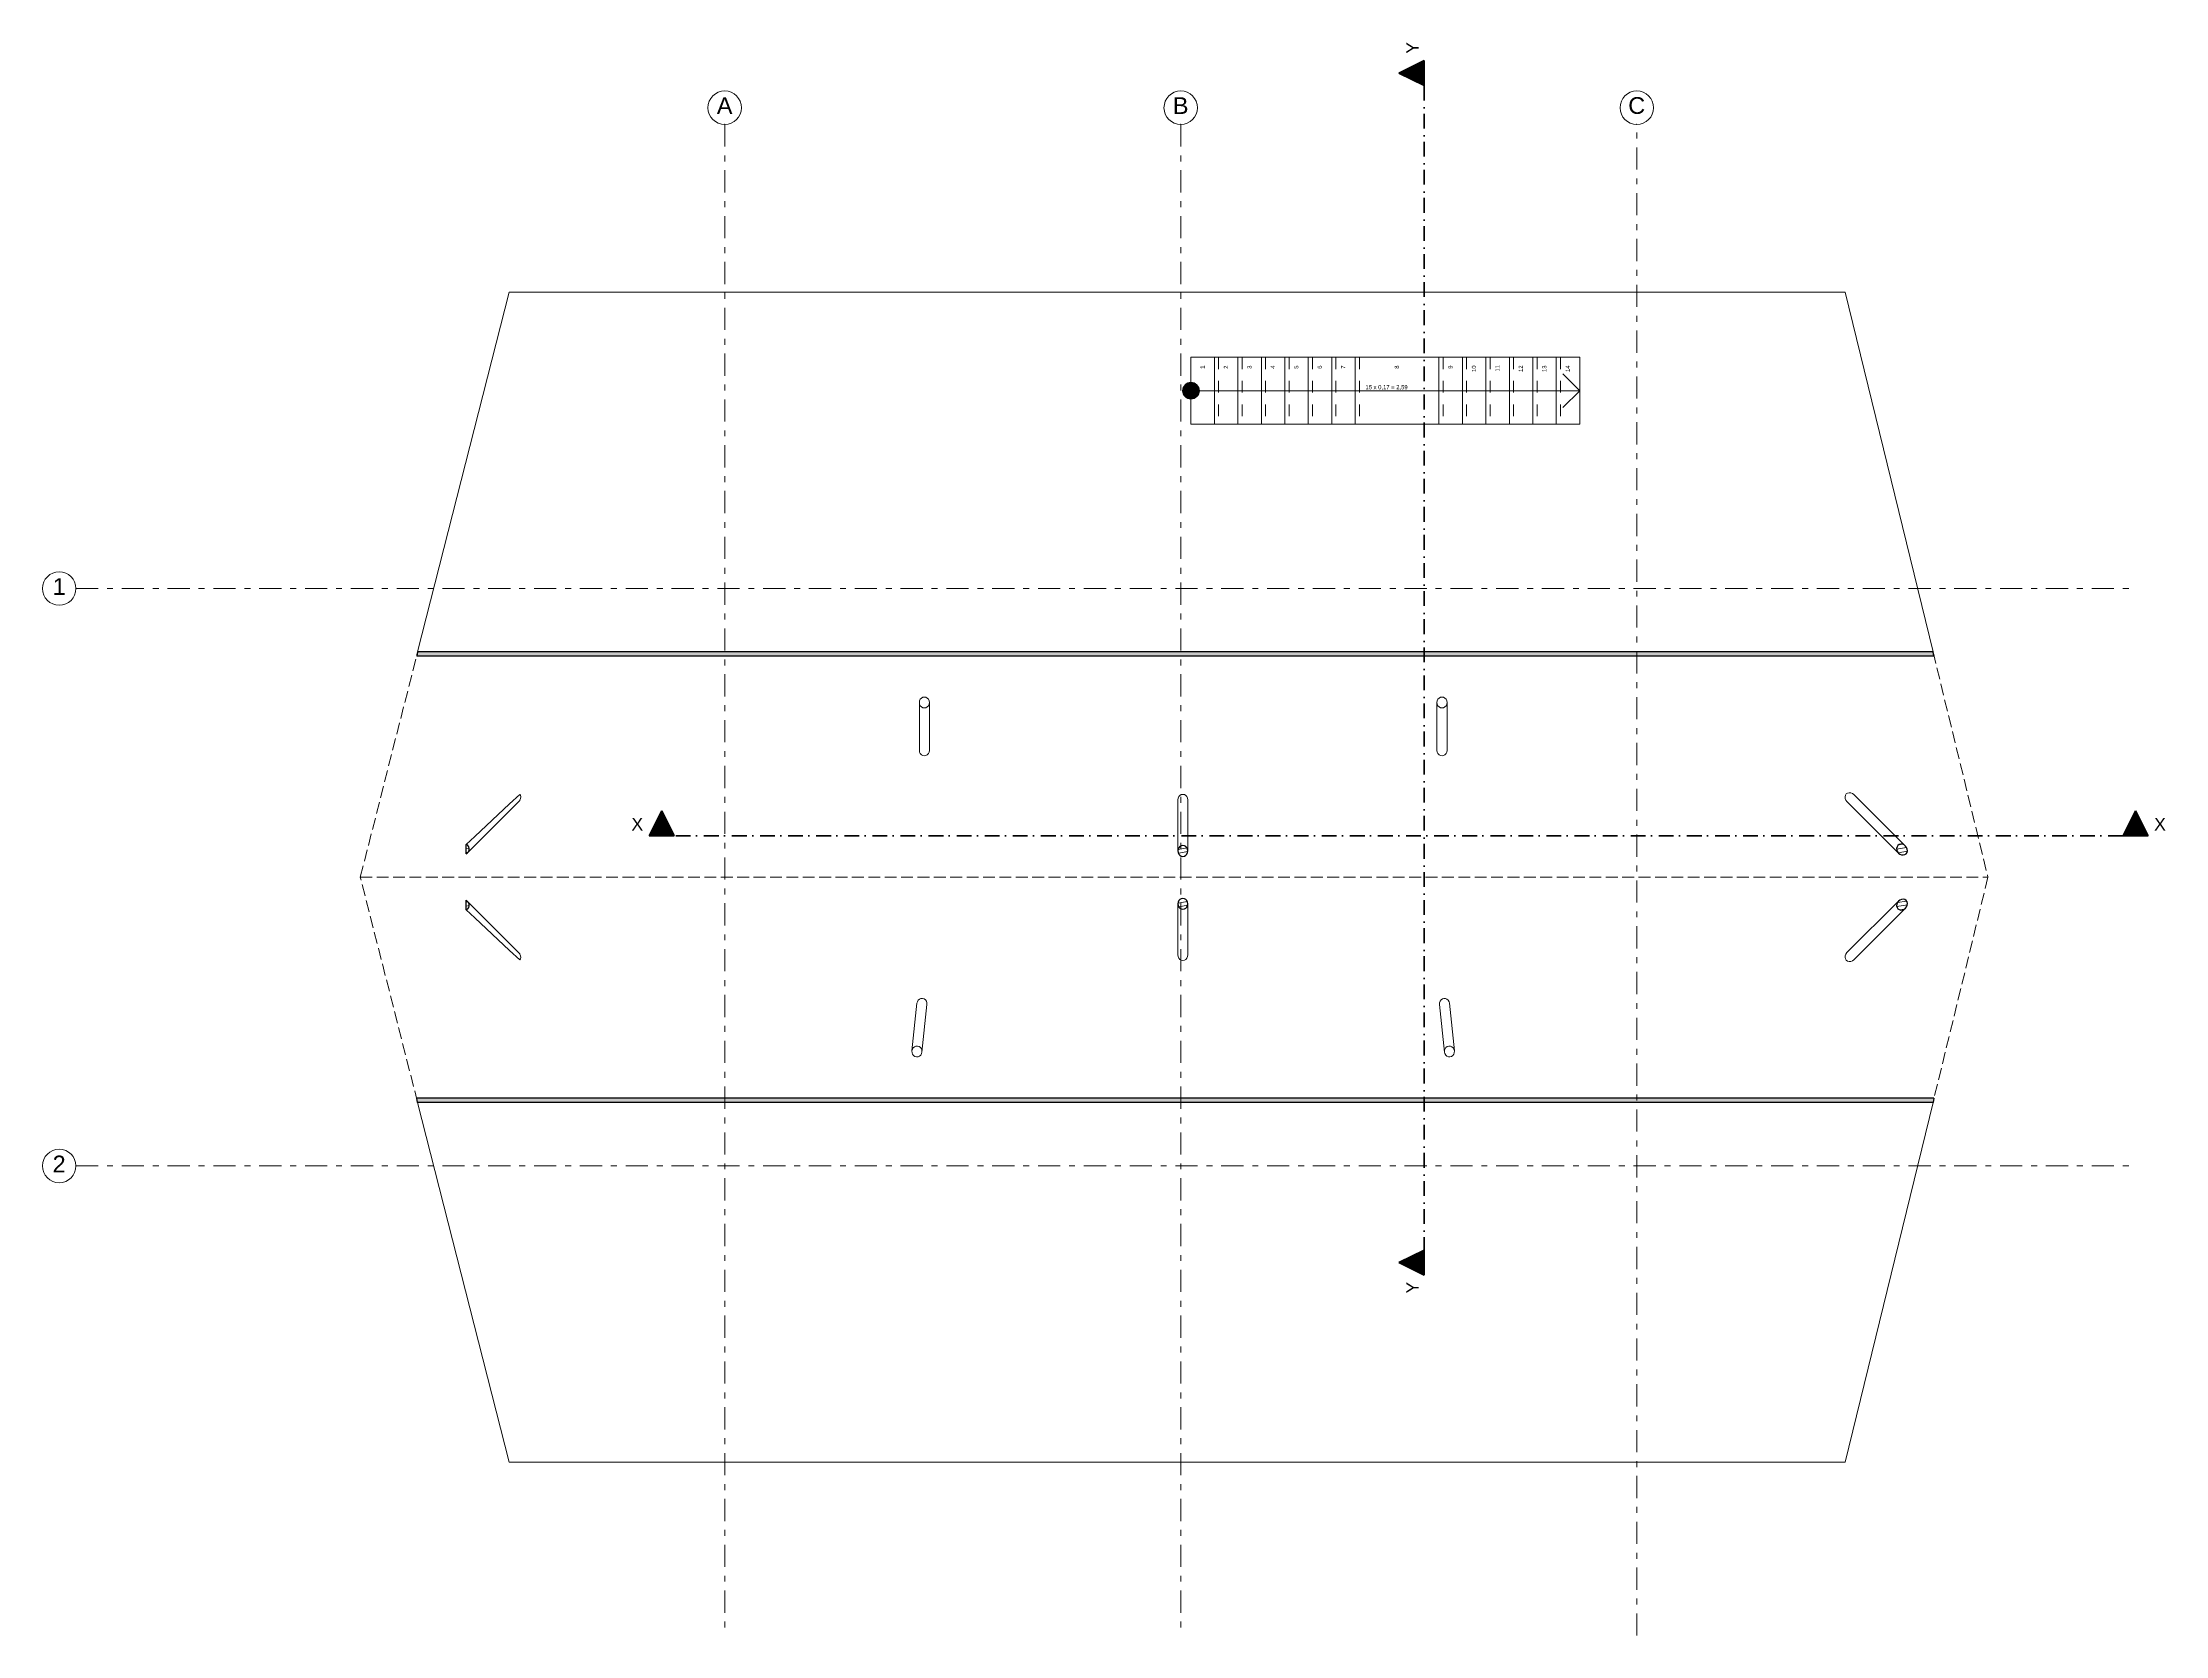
# Model space of a CAD drawing. Header units: millimetres. Extents: x -71878 to 121433, y -67383 to 83273.
# Drawn here: x 57218 to 82558, y -26458 to -7444 of the extents above; entities that cross this region are included whole.
import ezdxf

# ---------------------------------------------------------------- set-up
doc = ezdxf.new("R2010")
doc.units = ezdxf.units.MM
doc.header["$MEASUREMENT"] = 0
doc.set_wipeout_variables(frame=1)
for name, pattern in [('Dashed', [282.222223, 141.111112, -141.111112]), ('Dot & Dashed', [335.138881, 176.388884, -88.194442, 0, -70.555556]), ('Double Dashed', [546.805537, 264.583325, -105.833328, 70.555556, -105.833328]), ('Hidden Line', [195.611112, 141.111112, -54.5]), ('Wipeout_Contour', [1000, 0, -1000])]:
    doc.linetypes.add(name, pattern=pattern)
doc.layers.add('COLUMNAS', color=7, linetype='Continuous')
doc.layers.add('CORTES', color=7, linetype='Continuous')
for name, color, linetype, lineweight in [('COLUMNAS_Pluma_Nº__1', 7, 'Continuous', 0), ('COLUMNAS_Pluma_Nº__6', 255, 'Continuous', 0), ('COLUMNAS_Pluma_Nº__81', 7, 'Continuous', 30), ('CORTES_Pluma_Nº__1', 7, 'Continuous', 0), ('CORTES_Pluma_Nº__101', 7, 'Continuous', 40), ('CORTES_Pluma_Nº__121', 7, 'Continuous', 50), ('CUBIERTAS_Pluma_Nº__21', 7, 'Continuous', 5), ('CUBIERTAS_Pluma_Nº__81', 7, 'Continuous', 30), ('EJES_Pluma_Nº__21', 7, 'Continuous', 5)]:
    doc.layers.add(name, color=color, linetype=linetype, lineweight=lineweight)
for name, color, linetype, lineweight, true_color in [('CUBIERTAS_Pluma_Nº__164', 7, 'Continuous', 70, 0x969696), ('CUBIERTAS_Pluma_Nº__3', 7, 'Continuous', 0, 0x646464), ('Gradas_Pluma_Nº__2', 7, 'Continuous', 0, 0x323232)]:
    doc.layers.add(name, color=color, linetype=linetype, lineweight=lineweight, true_color=true_color)
doc.styles.add('Estilo_Generado_1', font='swiss.ttf')
doc.styles.add('Estilo_Generado_2', font='Arial.ttf')
pattern_1 = [(10, (43105.86, -25473.21), (-7.81417, 44.31635), [])]

# ---------------------------------------------------------------- blocks, each defined once
blk = doc.blocks.new('Plano de Corte_1_2', base_point=(47323, 31316))
at = {"layer": 'CORTES', "linetype": 'Continuous', "lineweight": 0, "true_color": 0x000000}
for points in [[(29581, 31316), (29881, 31316), (29731, 31616)], [(47473, 31316), (47173, 31316), (47323, 31616)]]:
    blk.add_hatch(color=18, dxfattribs=at).paths.add_polyline_path(points)
at = {"layer": 'CORTES_Pluma_Nº__101', "linetype": 'Continuous'}
for p, q in [((29731, 31616), (29581, 31316)), ((29881, 31316), (29731, 31616)), ((47173, 31316), (47323, 31616)), ((47323, 31616), (47473, 31316)), ((29581, 31316), (29881, 31316)), ((47473, 31316), (47173, 31316))]:
    blk.add_line(p, q, dxfattribs=at)
at = {"layer": 'CORTES_Pluma_Nº__121', "linetype": 'Dot & Dashed'}
blk.add_line((47173, 31316), (29881, 31316), dxfattribs=at)
at = {"layer": 'CORTES_Pluma_Nº__1', "char_height": 150, "style": 'Estilo_Generado_2'}
for insert, attachment_point in [((29370, 31380), 7), ((47684, 31380), 9)]:
    blk.add_mtext('\\A1;{\\fSwis721 BT|b0|i0|c0|p34;X}', dxfattribs=dict(at, insert=insert, attachment_point=attachment_point))
blk = doc.blocks.new('Plano de Corte_2_2', base_point=(41553, 38501))
at = {"layer": 'CORTES', "linetype": 'Continuous', "lineweight": 0, "true_color": 0x000000}
for points in [[(41553, 38651), (41553, 38351), (41253, 38501)], [(41553, 24153), (41553, 24453), (41253, 24303)]]:
    blk.add_hatch(color=18, dxfattribs=at).paths.add_polyline_path(points)
at = {"layer": 'CORTES_Pluma_Nº__101', "linetype": 'Continuous'}
for p, q in [((41253, 38501), (41553, 38651)), ((41553, 38651), (41553, 38351)), ((41553, 38351), (41253, 38501)), ((41553, 24453), (41253, 24303)), ((41553, 24153), (41553, 24453)), ((41253, 24303), (41553, 24153))]:
    blk.add_line(p, q, dxfattribs=at)
at = {"layer": 'CORTES_Pluma_Nº__121', "linetype": 'Dot & Dashed'}
blk.add_line((41553, 38351), (41553, 24453), dxfattribs=at)
at = {"layer": 'CORTES_Pluma_Nº__1', "char_height": 150, "rotation": 90, "style": 'Estilo_Generado_2'}
for insert, attachment_point in [((41489, 38871), 9), ((41489, 23934), 7)]:
    blk.add_mtext('\\A1;{\\fSwis721 BT|b0|i0|c0|p34;Y}', dxfattribs=dict(at, insert=insert, attachment_point=attachment_point))

msp = doc.modelspace()

# ---------------------------------------------------------------- hatches: boundary and pattern name
at = {"layer": 'CUBIERTAS_Pluma_Nº__164', "linetype": 'Continuous', "lineweight": 0, "true_color": 0x252525}
for points in [[(79782.507, -14717.935), (61695.817, -14717.935), (61685.729, -14770.488), (79792.182, -14770.488)], [(61695.817, -20095.377), (79782.507, -20095.377), (79792.182, -20042.824), (61685.729, -20042.824)]]:
    msp.add_hatch(color=250, dxfattribs=at).paths.add_polyline_path(points)
at = {"layer": 'Gradas_Pluma_Nº__2', "linetype": 'Continuous'}
msp.add_hatch(color=256, dxfattribs=at).paths.add_polyline_path([(71026.022, -11600.369, 1), (70826.022, -11600.369, 1)])

# ---------------------------------------------------------------- linework, layer by layer
at = {"layer": 'COLUMNAS_Pluma_Nº__1', "linetype": 'Continuous', "flags": 128}
for points in [[(67686.848, -15341.783), (67695.37, -15359.954), (67708.644, -15374.374), (67725.37, -15383.632), (67743.911, -15386.822), (67762.452, -15383.632), (67779.179, -15374.374), (67792.452, -15359.954), (67800.975, -15341.783), (67803.911, -15321.641), (67800.975, -15301.499), (67792.452, -15283.328), (67779.179, -15268.908), (67762.452, -15259.649), (67743.911, -15256.459), (67725.37, -15259.649), (67708.644, -15268.908), (67695.37, -15283.328), (67686.848, -15301.499), (67683.911, -15321.641)], [(73865.267, -15341.783), (73873.789, -15359.954), (73887.063, -15374.374), (73903.789, -15383.632), (73922.33, -15386.822), (73940.871, -15383.632), (73957.597, -15374.374), (73970.871, -15359.954), (73979.394, -15341.783), (73982.33, -15321.641), (73979.394, -15301.499), (73970.871, -15283.328), (73957.597, -15268.908), (73940.871, -15259.649), (73922.33, -15256.459), (73903.789, -15259.649), (73887.063, -15268.908), (73873.789, -15283.328), (73865.267, -15301.499), (73862.33, -15321.641)], [(67714.782, -19472.98), (67708.188, -19454.024), (67696.48, -19438.306), (67680.804, -19427.364), (67662.693, -19422.27), (67643.921, -19423.522), (67626.326, -19430.997), (67611.629, -19443.964), (67601.27, -19461.154), (67596.262, -19480.883), (67597.095, -19501.221), (67603.689, -19520.177), (67615.397, -19535.895), (67631.074, -19546.837), (67649.184, -19551.931), (67667.956, -19550.68), (67685.551, -19543.204), (67700.248, -19530.237), (67710.608, -19513.048), (67715.616, -19493.318)], [(74064.972, -19461.154), (74054.613, -19443.964), (74039.916, -19430.997), (74022.32, -19423.522), (74003.549, -19422.27), (73985.438, -19427.364), (73969.761, -19438.306), (73958.053, -19454.024), (73951.46, -19472.98), (73950.626, -19493.318), (73955.634, -19513.048), (73965.994, -19530.237), (73980.69, -19543.204), (73998.286, -19550.68), (74017.058, -19551.931), (74035.168, -19546.837), (74050.845, -19535.895), (74062.553, -19520.177), (74069.147, -19501.221), (74069.98, -19480.883)]]:
    msp.add_lwpolyline(points, close=True, dxfattribs=at)
for points in [[(67683.911, -15893.241), (67683.911, -15321.641)], [(67803.911, -15893.241), (67803.911, -15321.641)], [(73862.33, -15893.241), (73862.33, -15321.641)], [(73982.33, -15893.241), (73982.33, -15321.641)], [(67803.911, -15893.241), (67800.975, -15913.383), (67792.452, -15931.554), (67779.179, -15945.974), (67762.452, -15955.233), (67743.911, -15958.423), (67725.37, -15955.233), (67708.644, -15945.974), (67695.37, -15931.554), (67686.848, -15913.383), (67683.911, -15893.241)], [(73982.33, -15893.241), (73979.394, -15913.383), (73970.871, -15931.554), (73957.597, -15945.974), (73940.871, -15955.233), (73922.33, -15958.423), (73903.789, -15955.233), (73887.063, -15945.974), (73873.789, -15931.554), (73865.267, -15913.383), (73862.33, -15893.241)], [(62915.49, -16420.436), (62793.078, -16531.43), (62377.978, -16919.564), (62275.974, -17016.587)], [(62915.49, -16420.436), (62921.618, -16429.324), (62926.469, -16448.114), (62924.999, -16468.337), (62917.35, -16488.013), (62915.49, -16490.459)], [(70769.448, -16483.318), (70772.385, -16463.314), (70780.907, -16445.268), (70794.181, -16430.947), (70810.907, -16421.752), (70829.448, -16418.583), (70847.989, -16421.752), (70864.715, -16430.947), (70877.989, -16445.268), (70886.511, -16463.314), (70889.448, -16483.318)], [(78754.624, -16505.216), (78741.546, -16488.013), (78733.897, -16468.337), (78732.427, -16448.114), (78737.278, -16429.324), (78747.976, -16413.806), (78763.474, -16403.079), (78782.256, -16398.193), (78802.481, -16399.626), (78822.171, -16407.239), (78839.398, -16420.285)], [(78839.398, -16420.285), (79455.037, -17034.784)], [(62915.49, -16490.459), (62615.017, -16793.935), (62288.633, -17119.715)], [(70769.448, -16483.318), (70769.448, -17093.54)], [(70889.448, -16483.318), (70889.448, -17093.54)], [(78754.624, -16505.216), (79370.263, -17119.715)], [(62288.633, -17692.237), (62615.017, -18018.017), (62915.49, -18321.493)], [(70769.448, -18335.133), (70769.448, -17724.911)], [(70889.448, -18335.133), (70889.448, -17724.911)], [(78754.624, -18306.736), (79370.263, -17692.237)], [(62275.974, -17795.365), (62377.978, -17892.388), (62793.078, -18280.522), (62915.49, -18391.517)], [(78839.398, -18391.668), (79455.037, -17777.169)], [(62915.49, -18321.493), (62917.35, -18323.939), (62924.999, -18343.615), (62926.469, -18363.838), (62921.618, -18382.628), (62915.49, -18391.517)], [(70889.448, -18335.133), (70886.511, -18355.137), (70877.989, -18373.183), (70864.715, -18387.504), (70847.989, -18396.699), (70829.448, -18399.868), (70810.907, -18396.699), (70794.181, -18387.504), (70780.907, -18373.183), (70772.385, -18355.137), (70769.448, -18335.133)], [(78839.398, -18391.668), (78822.171, -18404.714), (78802.481, -18412.326), (78782.256, -18413.76), (78763.474, -18408.874), (78747.976, -18398.146), (78737.278, -18382.628), (78732.427, -18363.838), (78733.897, -18343.615), (78741.546, -18323.939), (78754.624, -18306.736)], [(67655.494, -18912.36), (67596.262, -19480.883)], [(67655.494, -18912.36), (67660.502, -18892.631), (67670.861, -18875.441), (67685.558, -18862.474), (67703.154, -18854.999), (67721.925, -18853.747), (67740.036, -18858.841), (67755.713, -18869.783), (67767.421, -18885.501), (67774.014, -18904.457), (67774.848, -18924.795)], [(67774.848, -18924.795), (67715.616, -19493.318)], [(73891.394, -18924.795), (73892.227, -18904.457), (73898.821, -18885.501), (73910.529, -18869.783), (73926.206, -18858.841), (73944.316, -18853.747), (73963.088, -18854.999), (73980.684, -18862.474), (73995.38, -18875.441), (74005.74, -18892.631), (74010.748, -18912.36)], [(73891.394, -18924.795), (73950.626, -19493.318)], [(74010.748, -18912.36), (74069.98, -19480.883)]]:
    msp.add_lwpolyline(points, dxfattribs=at)
at = {"layer": 'CUBIERTAS_Pluma_Nº__21', "linetype": 'Continuous', "flags": 128}
for points in [[(61695.817, -14717.935), (62788.752, -10423.787)], [(62788.752, -10423.787), (78734.381, -10423.787)], [(78734.381, -10423.787), (79782.507, -14717.935)], [(62788.752, -24389.525), (61695.817, -20095.377)], [(79782.507, -20095.377), (78734.381, -24389.525)], [(78734.381, -24389.525), (62788.752, -24389.525)]]:
    msp.add_lwpolyline(points, dxfattribs=at)
at = {"layer": 'CUBIERTAS_Pluma_Nº__3', "linetype": 'Hidden Line', "flags": 128}
for points in [[(61011.491, -17406.656), (61695.817, -14717.935)], [(79782.507, -14717.935), (80438.776, -17406.656)], [(61011.491, -17406.656), (80438.776, -17406.656)], [(61695.817, -20095.377), (61011.491, -17406.656)], [(80438.776, -17406.656), (79782.507, -20095.377)]]:
    msp.add_lwpolyline(points, dxfattribs=at)
at = {"layer": 'CUBIERTAS_Pluma_Nº__81', "linetype": 'Continuous'}
for p, q in [((61695.817, -14717.935), (61685.729, -14770.488)), ((79792.182, -14770.488), (61685.729, -14770.488)), ((79782.507, -14717.935), (61695.817, -14717.935)), ((79792.182, -14770.488), (79782.507, -14717.935)), ((79792.182, -20042.824), (61685.729, -20042.824)), ((61695.817, -20095.377), (61685.729, -20042.824)), ((79782.507, -20095.377), (61695.817, -20095.377)), ((79792.182, -20042.824), (79782.507, -20095.377))]:
    msp.add_line(p, q, dxfattribs=at)
at = {"layer": 'EJES_Pluma_Nº__21', "linetype": 'Double Dashed'}
for p, q in [((65360.975, -8422.775), (65360.975, -8422.776)), ((65360.975, -8422.775), (65360.975, -26458.05)), ((70803.996, -8422.775), (70803.996, -8422.776)), ((76247.018, -8422.775), (76247.018, -8422.776)), ((76247.018, -26458.05), (76247.018, -8422.775)), ((57617.856, -13961.404), (82220.295, -13961.404)), ((57617.856, -20853.146), (82220.295, -20853.146))]:
    msp.add_line(p, q, dxfattribs=at)
at = {"layer": 'EJES_Pluma_Nº__21', "linetype": 'Continuous'}
for centre in [(65360.975, -8222.776), (70803.996, -8222.776), (76247.018, -8222.776), (57417.856, -13961.404), (57417.856, -20853.146)]:
    msp.add_circle(centre, 200, dxfattribs=at)
at = {"layer": 'EJES_Pluma_Nº__21', "linetype": 'Double Dashed'}
for p in [(65360.975, -8422.775), (65360.975, -8422.775), (70803.996, -8422.775), (70803.996, -8422.775), (76247.018, -8422.775), (76247.018, -8422.775)]:
    msp.add_point(p, dxfattribs=at)
at = {"layer": 'Gradas_Pluma_Nº__2', "linetype": 'Continuous'}
for p, q in [((70926.022, -11200.369), (75566.022, -11200.369)), ((70926.022, -11200.369), (70926.022, -12000.369)), ((70926.022, -11200.369), (70926.022, -12000.369)), ((71206.022, -11200.369), (71206.022, -12000.369)), ((71486.022, -11200.369), (71486.022, -12000.369)), ((71766.022, -11200.369), (71766.022, -12000.369)), ((72046.022, -11200.369), (72046.022, -12000.369)), ((72326.022, -11200.369), (72326.022, -12000.369)), ((72606.022, -11200.369), (72606.022, -12000.369)), ((72886.022, -11200.369), (72886.022, -12000.369)), ((73886.022, -11200.369), (73886.022, -12000.369)), ((74166.022, -11200.369), (74166.022, -12000.369)), ((74446.022, -11200.369), (74446.022, -12000.369)), ((74726.022, -11200.369), (74726.022, -12000.369)), ((75006.022, -11200.369), (75006.022, -12000.369)), ((75286.022, -11200.369), (75286.022, -12000.369)), ((75566.022, -11600.369), (75366.022, -11400.369)), ((75566.022, -11200.369), (75566.022, -12000.369)), ((75566.022, -11200.369), (75566.022, -12000.369)), ((70926.022, -11600.369), (75566.022, -11600.369)), ((75566.022, -11600.369), (75366.022, -11800.369)), ((70926.022, -12000.369), (75566.022, -12000.369))]:
    msp.add_line(p, q, dxfattribs=at)
at = {"layer": 'Gradas_Pluma_Nº__2', "linetype": 'Dashed'}
for p, q in [((71256.022, -11200.369), (71256.022, -12000.369)), ((71536.022, -11200.369), (71536.022, -12000.369)), ((71816.022, -11200.369), (71816.022, -12000.369)), ((72096.022, -11200.369), (72096.022, -12000.369)), ((72376.022, -11200.369), (72376.022, -12000.369)), ((72656.022, -11200.369), (72656.022, -12000.369)), ((72936.022, -11200.369), (72936.022, -12000.369)), ((73936.022, -11200.369), (73936.022, -12000.369)), ((74216.022, -11200.369), (74216.022, -12000.369)), ((74496.022, -11200.369), (74496.022, -12000.369)), ((74776.022, -11200.369), (74776.022, -12000.369)), ((75056.022, -11200.369), (75056.022, -12000.369)), ((75336.022, -11200.369), (75336.022, -12000.369)), ((75566.022, -11200.369), (75566.022, -12000.369))]:
    msp.add_line(p, q, dxfattribs=at)
at = {"layer": 'Gradas_Pluma_Nº__2', "linetype": 'Continuous'}
msp.add_circle((70926.022, -11600.369), 100, dxfattribs=at)

# ---------------------------------------------------------------- block references
at = {"layer": 'CORTES'}
msp.add_blockref('Plano de Corte_2_2', (73708.578, -7808.75), dxfattribs=at)

# ---------------------------------------------------------------- texts
at = {"layer": 'EJES_Pluma_Nº__21', "linetype": 'Continuous', "char_height": 200, "attachment_point": 4, "style": 'Estilo_Generado_2'}
for s, insert in [('\\A1;{\\fSwis721 BT|b0|i0|c0|p34;A}', (65266.811, -8197.983)), ('\\A1;{\\fSwis721 BT|b0|i0|c0|p34;B}', (70709.832, -8197.982)), ('\\A1;{\\fSwis721 BT|b0|i0|c0|p34;C}', (76145.064, -8197.844)), ('\\A1;{\\fSwis721 BT|b0|i0|c0|p34;1}', (57339.336, -13937.871)), ('\\A1;{\\fSwis721 BT|b0|i0|c0|p34;2}', (57339.336, -20829.614))]:
    msp.add_mtext(s, dxfattribs=dict(at, insert=insert))
at = {"layer": 'Gradas_Pluma_Nº__2', "linetype": 'Continuous', "char_height": 50, "attachment_point": 4, "rotation": 90, "style": 'Estilo_Generado_1'}
for s, insert in [('\\A1;{\\fArial|b0|i0|c0|p34;1}', (71063.164, -11338.505)), ('\\A1;{\\fArial|b0|i0|c0|p34;2}', (71343.164, -11338.505)), ('\\A1;{\\fArial|b0|i0|c0|p34;3}', (71623.6, -11338.505)), ('\\A1;{\\fArial|b0|i0|c0|p34;4}', (71903.164, -11338.505)), ('\\A1;{\\fArial|b0|i0|c0|p34;5}', (72183.583, -11338.505)), ('\\A1;{\\fArial|b0|i0|c0|p34;6}', (72463.583, -11338.505)), ('\\A1;{\\fArial|b0|i0|c0|p34;7}', (72743.164, -11338.505)), ('\\A1;{\\fArial|b0|i0|c0|p34;8}', (73383.583, -11338.505)), ('\\A1;{\\fArial|b0|i0|c0|p34;9}', (74023.583, -11338.505)), ('\\A1;{\\fArial|b0|i0|c0|p34;10}', (74303.583, -11376.641)), ('\\A1;{\\fArial|b0|i0|c0|p34;11}', (74583.164, -11371.552)), ('\\A1;{\\fArial|b0|i0|c0|p34;12}', (74863.164, -11376.641)), ('\\A1;{\\fArial|b0|i0|c0|p34;13}', (75143.6, -11376.641)), ('\\A1;{\\fArial|b0|i0|c0|p34;14}', (75423.164, -11376.641))]:
    msp.add_mtext(s, dxfattribs=dict(at, insert=insert))
at = {"layer": 'Gradas_Pluma_Nº__2', "linetype": 'Continuous', "insert": (72989.632, -11563.081), "char_height": 50, "attachment_point": 4, "style": 'Estilo_Generado_1'}
msp.add_mtext('\\A1;{\\fArial|b0|i0|c0|p34; 15 x 0,17 = 2,59}', dxfattribs=at)

# ---------------------------------------------------------------- next in the draw order: wipeouts: each hides what was drawn before it
at = {"color": 254, "linetype": 'Wipeout_Contour', "lineweight": 0, "ltscale": 188536.589123}
msp.add_wipeout([(62275.974, -17016.587), (62275.974, -17129.301), (62288.633, -17119.715), (62301.711, -17102.512), (62309.359, -17082.836), (62310.83, -17062.613), (62305.979, -17043.823), (62295.281, -17028.305), (62279.782, -17017.578)], dxfattribs=at).dxf.layer = 'COLUMNAS'
at = {"color": 254, "linetype": 'Wipeout_Contour', "lineweight": 0, "ltscale": 579247.221976}
msp.add_wipeout([(70886.511, -17073.536), (70877.989, -17055.49), (70864.715, -17041.169), (70847.989, -17031.974), (70829.448, -17028.806), (70810.907, -17031.974), (70794.181, -17041.169), (70780.907, -17055.49), (70772.385, -17073.536), (70769.448, -17093.54), (70772.385, -17113.545), (70780.907, -17131.591), (70794.181, -17145.912), (70810.907, -17155.107), (70829.448, -17158.275), (70847.989, -17155.107), (70864.715, -17145.912), (70877.989, -17131.591), (70886.511, -17113.545), (70889.448, -17093.54)], dxfattribs=at).dxf.layer = 'COLUMNAS'
at = {"color": 254, "linetype": 'Wipeout_Contour', "lineweight": 0, "ltscale": 186171.896826}
msp.add_wipeout([(62310.83, -17749.339), (62309.359, -17729.116), (62301.711, -17709.44), (62288.633, -17692.237), (62275.974, -17682.651), (62275.974, -17795.365), (62279.782, -17794.375), (62295.281, -17783.647), (62305.979, -17768.129)], dxfattribs=at).dxf.layer = 'COLUMNAS'
at = {"color": 254, "linetype": 'Wipeout_Contour', "lineweight": 0, "ltscale": 575720.642984}
msp.add_wipeout([(70772.385, -17744.915), (70780.907, -17762.961), (70794.181, -17777.282), (70810.907, -17786.477), (70829.448, -17789.645), (70847.989, -17786.477), (70864.715, -17777.282), (70877.989, -17762.961), (70886.511, -17744.915), (70889.448, -17724.911), (70886.511, -17704.907), (70877.989, -17686.861), (70864.715, -17672.539), (70847.989, -17663.344), (70829.448, -17660.176), (70810.907, -17663.344), (70794.181, -17672.539), (70780.907, -17686.861), (70772.385, -17704.907), (70769.448, -17724.911)], dxfattribs=at).dxf.layer = 'COLUMNAS'
at = {"color": 254, "linetype": 'Wipeout_Contour', "lineweight": 0, "ltscale": 742447.205009}
msp.add_wipeout([(79357.185, -17709.44), (79349.536, -17729.116), (79348.066, -17749.339), (79352.917, -17768.129), (79363.615, -17783.647), (79379.114, -17794.375), (79397.895, -17799.261), (79418.12, -17797.827), (79437.81, -17790.215), (79455.037, -17777.169), (79468.116, -17759.966), (79475.764, -17740.29), (79477.235, -17720.067), (79472.384, -17701.277), (79461.686, -17685.759), (79446.187, -17675.032), (79427.406, -17670.146), (79407.181, -17671.579), (79387.491, -17679.191), (79370.263, -17692.237)], dxfattribs=at).dxf.layer = 'COLUMNAS'

# ---------------------------------------------------------------- next in the draw order: hatches: boundary and pattern name
at = {"layer": 'COLUMNAS_Pluma_Nº__6', "linetype": 'Continuous'}
h = msp.add_hatch(dxfattribs=at)
h.set_pattern_fill('WOOD_0002', color=256, style=0, pattern_type=2)
h.set_pattern_definition(pattern_1)
h.paths.add_polyline_path([(62275.974, -17016.587), (62275.974, -17129.301), (62288.633, -17119.715), (62301.711, -17102.512), (62309.359, -17082.836), (62310.83, -17062.613), (62305.979, -17043.823), (62295.281, -17028.305), (62279.782, -17017.578)])
h = msp.add_hatch(dxfattribs=at)
h.set_pattern_fill('WOOD_0002', color=256, style=0, pattern_type=2)
h.set_pattern_definition(pattern_1)
h.paths.add_polyline_path([(70886.511, -17073.536), (70877.989, -17055.49), (70864.715, -17041.169), (70847.989, -17031.974), (70829.448, -17028.806), (70810.907, -17031.974), (70794.181, -17041.169), (70780.907, -17055.49), (70772.385, -17073.536), (70769.448, -17093.54), (70772.385, -17113.545), (70780.907, -17131.591), (70794.181, -17145.912), (70810.907, -17155.107), (70829.448, -17158.275), (70847.989, -17155.107), (70864.715, -17145.912), (70877.989, -17131.591), (70886.511, -17113.545), (70889.448, -17093.54)])
h = msp.add_hatch(dxfattribs=at)
h.set_pattern_fill('WOOD_0002', color=256, style=0, pattern_type=2)
h.set_pattern_definition(pattern_1)
h.paths.add_polyline_path([(62310.83, -17749.339), (62309.359, -17729.116), (62301.711, -17709.44), (62288.633, -17692.237), (62275.974, -17682.651), (62275.974, -17795.365), (62279.782, -17794.375), (62295.281, -17783.647), (62305.979, -17768.129)])
h = msp.add_hatch(dxfattribs=at)
h.set_pattern_fill('WOOD_0002', color=256, style=0, pattern_type=2)
h.set_pattern_definition(pattern_1)
h.paths.add_polyline_path([(70772.385, -17744.915), (70780.907, -17762.961), (70794.181, -17777.282), (70810.907, -17786.477), (70829.448, -17789.645), (70847.989, -17786.477), (70864.715, -17777.282), (70877.989, -17762.961), (70886.511, -17744.915), (70889.448, -17724.911), (70886.511, -17704.907), (70877.989, -17686.861), (70864.715, -17672.539), (70847.989, -17663.344), (70829.448, -17660.176), (70810.907, -17663.344), (70794.181, -17672.539), (70780.907, -17686.861), (70772.385, -17704.907), (70769.448, -17724.911)])
h = msp.add_hatch(dxfattribs=at)
h.set_pattern_fill('WOOD_0002', color=256, style=0, pattern_type=2)
h.set_pattern_definition(pattern_1)
h.paths.add_polyline_path([(79357.185, -17709.44), (79349.536, -17729.116), (79348.066, -17749.339), (79352.917, -17768.129), (79363.615, -17783.647), (79379.114, -17794.375), (79397.895, -17799.261), (79418.12, -17797.827), (79437.81, -17790.215), (79455.037, -17777.169), (79468.116, -17759.966), (79475.764, -17740.29), (79477.235, -17720.067), (79472.384, -17701.277), (79461.686, -17685.759), (79446.187, -17675.032), (79427.406, -17670.146), (79407.181, -17671.579), (79387.491, -17679.191), (79370.263, -17692.237)])

# ---------------------------------------------------------------- next in the draw order: linework, layer by layer
at = {"layer": 'COLUMNAS_Pluma_Nº__81', "linetype": 'Continuous'}
for p, q in [((62275.974, -17129.301), (62275.974, -17016.587)), ((62275.974, -17795.365), (62275.974, -17682.651))]:
    msp.add_line(p, q, dxfattribs=at)
at = {"layer": 'COLUMNAS_Pluma_Nº__81', "linetype": 'Continuous', "flags": 128}
for points in [[(62275.974, -17129.301), (62288.633, -17119.715), (62301.711, -17102.512), (62309.359, -17082.836), (62310.83, -17062.613), (62305.979, -17043.823), (62295.281, -17028.305), (62279.782, -17017.578), (62275.974, -17016.587)], [(62275.974, -17795.365), (62279.782, -17794.375), (62295.281, -17783.647), (62305.979, -17768.129), (62310.83, -17749.339), (62309.359, -17729.116), (62301.711, -17709.44), (62288.633, -17692.237), (62275.974, -17682.651)]]:
    msp.add_lwpolyline(points, dxfattribs=at)
for points in [[(70829.448, -17028.806), (70810.907, -17031.974), (70794.181, -17041.169), (70780.907, -17055.49), (70772.385, -17073.536), (70769.448, -17093.54), (70772.385, -17113.545), (70780.907, -17131.591), (70794.181, -17145.912), (70810.907, -17155.107), (70829.448, -17158.275), (70847.989, -17155.107), (70864.715, -17145.912), (70877.989, -17131.591), (70886.511, -17113.545), (70889.448, -17093.54), (70886.511, -17073.536), (70877.989, -17055.49), (70864.715, -17041.169), (70847.989, -17031.974)], [(70810.907, -17663.344), (70794.181, -17672.539), (70780.907, -17686.861), (70772.385, -17704.907), (70769.448, -17724.911), (70772.385, -17744.915), (70780.907, -17762.961), (70794.181, -17777.282), (70810.907, -17786.477), (70829.448, -17789.645), (70847.989, -17786.477), (70864.715, -17777.282), (70877.989, -17762.961), (70886.511, -17744.915), (70889.448, -17724.911), (70886.511, -17704.907), (70877.989, -17686.861), (70864.715, -17672.539), (70847.989, -17663.344), (70829.448, -17660.176)], [(79407.181, -17671.579), (79387.491, -17679.191), (79370.263, -17692.237), (79357.185, -17709.44), (79349.536, -17729.116), (79348.066, -17749.339), (79352.917, -17768.129), (79363.615, -17783.647), (79379.114, -17794.375), (79397.895, -17799.261), (79418.12, -17797.827), (79437.81, -17790.215), (79455.037, -17777.169), (79468.116, -17759.966), (79475.764, -17740.29), (79477.235, -17720.067), (79472.384, -17701.277), (79461.686, -17685.759), (79446.187, -17675.032), (79427.406, -17670.146)]]:
    msp.add_lwpolyline(points, close=True, dxfattribs=at)
at = {"layer": 'EJES_Pluma_Nº__21', "linetype": 'Double Dashed'}
msp.add_line((70803.996, -8422.775), (70803.996, -26458.05), dxfattribs=at)

# ---------------------------------------------------------------- next in the draw order: block references
at = {"layer": 'CORTES'}
msp.add_blockref('Plano de Corte_1_2', (82200.81, -16913.732), dxfattribs=at)

# ---------------------------------------------------------------- next in the draw order: wipeouts: each hides what was drawn before it
at = {"color": 254, "linetype": 'Wipeout_Contour', "lineweight": 0, "ltscale": 745299.28175}
msp.add_wipeout([(79437.81, -17021.737), (79418.12, -17014.125), (79397.895, -17012.692), (79379.114, -17017.578), (79363.615, -17028.305), (79352.917, -17043.823), (79348.066, -17062.613), (79349.536, -17082.836), (79357.185, -17102.512), (79370.263, -17119.715), (79387.491, -17132.761), (79407.181, -17140.374), (79427.406, -17141.807), (79446.187, -17136.921), (79461.686, -17126.194), (79472.384, -17110.676), (79477.235, -17091.886), (79475.764, -17071.663), (79468.116, -17051.987), (79455.037, -17034.784)], dxfattribs=at).dxf.layer = 'COLUMNAS'

# ---------------------------------------------------------------- next in the draw order: hatches: boundary and pattern name
at = {"layer": 'COLUMNAS_Pluma_Nº__6', "linetype": 'Continuous'}
h = msp.add_hatch(dxfattribs=at)
h.set_pattern_fill('WOOD_0002', color=256, style=0, pattern_type=2)
h.set_pattern_definition(pattern_1)
h.paths.add_polyline_path([(79437.81, -17021.737), (79418.12, -17014.125), (79397.895, -17012.692), (79379.114, -17017.578), (79363.615, -17028.305), (79352.917, -17043.823), (79348.066, -17062.613), (79349.536, -17082.836), (79357.185, -17102.512), (79370.263, -17119.715), (79387.491, -17132.761), (79407.181, -17140.374), (79427.406, -17141.807), (79446.187, -17136.921), (79461.686, -17126.194), (79472.384, -17110.676), (79477.235, -17091.886), (79475.764, -17071.663), (79468.116, -17051.987), (79455.037, -17034.784)])

# ---------------------------------------------------------------- next in the draw order: linework, layer by layer
at = {"layer": 'COLUMNAS_Pluma_Nº__81', "linetype": 'Continuous', "flags": 128}
msp.add_lwpolyline([(79397.895, -17012.692), (79379.114, -17017.578), (79363.615, -17028.305), (79352.917, -17043.823), (79348.066, -17062.613), (79349.536, -17082.836), (79357.185, -17102.512), (79370.263, -17119.715), (79387.491, -17132.761), (79407.181, -17140.374), (79427.406, -17141.807), (79446.187, -17136.921), (79461.686, -17126.194), (79472.384, -17110.676), (79477.235, -17091.886), (79475.764, -17071.663), (79468.116, -17051.987), (79455.037, -17034.784), (79437.81, -17021.737), (79418.12, -17014.125)], close=True, dxfattribs=at)

doc.saveas('drawing.dxf')
